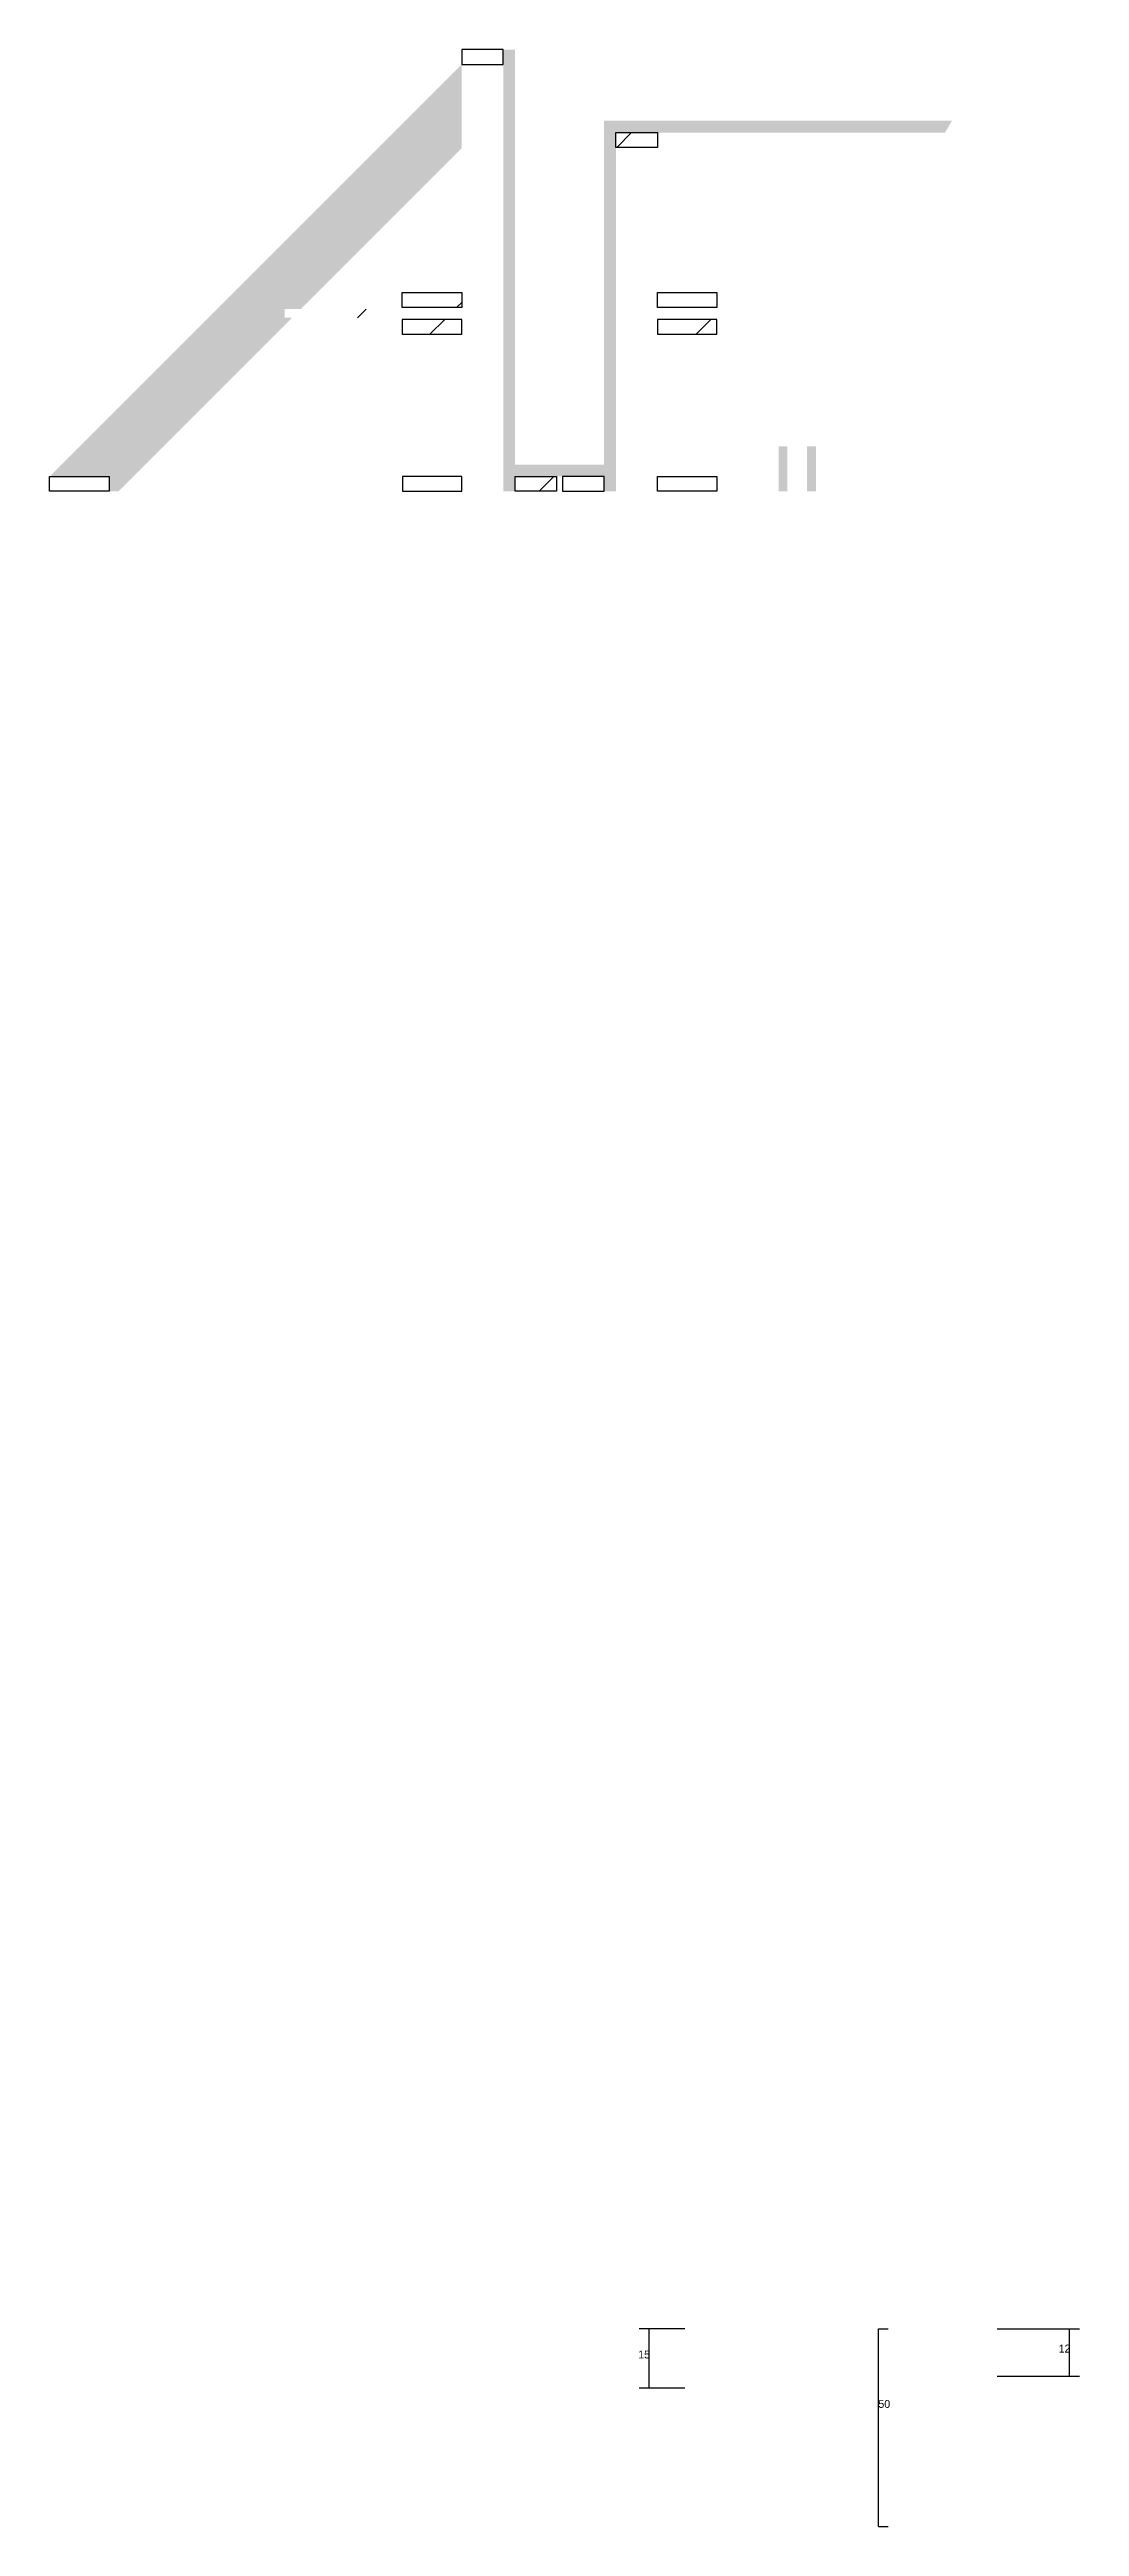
# Model space of a CAD drawing. Header units: metres. Extents: x -21162 to -15632, y 9308 to 10636.
# Drawn here: x -21162 to -20641, y 9308 to 10561 of the extents above; entities that cross this region are included whole.
import ezdxf

# ---------------------------------------------------------------- set-up
doc = ezdxf.new("R2010")
doc.units = ezdxf.units.M
for name, color, linetype in [('COTA', 241, 'Continuous'), ('Hachura', 253, 'Continuous'), ('Madeira', 126, 'Continuous')]:
    doc.layers.add(name, color=color, linetype=linetype)

msp = doc.modelspace()

# ---------------------------------------------------------------- texts
at = {"layer": 'COTA'}
for s, p in [('12', (-20651.1, 9395.7)), ('15', (-20863.8, 9392.7)), ('50', (-20742.3, 9367.7))]:
    msp.add_text(s, height=4, dxfattribs=at).set_placement(p)

# ---------------------------------------------------------------- hatches: boundary and pattern name
at = {"layer": 'COTA'}
h = msp.add_hatch(dxfattribs=at)
h.set_pattern_fill('AR-CONC', scale=4)
h.paths.add_polyline_path([(-20926.1, 10560.8), (-20926.1, 10350.8), (-20881.1, 10350.8), (-20881.1, 10524.8), (-20705.1, 10524.8), (-20684.4, 10560.8)])
h = msp.add_hatch(dxfattribs=at)
h.set_pattern_fill('AR-CONC', scale=4)
h.paths.add_polyline_path([(-20923.9, 10450.3), (-20909, 10450.3), (-20909, 10450.3), (-20909, 10465.8), (-20909, 10465.8), (-20923.9, 10465.8), (-20923.9, 10465.8), (-20923.9, 10450.3)])
h = msp.add_hatch(dxfattribs=at)
h.set_pattern_fill('AR-CONC', scale=4)
h.paths.add_polyline_path([(-20898.6, 10450.3), (-20883.7, 10450.3), (-20883.7, 10450.3), (-20883.7, 10465.8), (-20883.7, 10465.8), (-20898.6, 10465.8), (-20898.6, 10465.8), (-20898.6, 10450.3)])
h = msp.add_hatch(dxfattribs=at)
h.set_pattern_fill('AR-CONC', scale=4)
h.paths.add_polyline_path([(-20912, 10352.8), (-20896.2, 10352.8), (-20896.2, 10352.8), (-20896.2, 10368.8), (-20896.2, 10368.8), (-20912, 10368.8), (-20912, 10368.8), (-20912, 10352.8)])
at = {"layer": 'Hachura'}
h = msp.add_hatch(color=8, dxfattribs=at)
h.dxf.hatch_style = 1
h.paths.add_polyline_path([(-20953.1, 10510.9), (-20953.1, 10553.3), (-21161.6, 10344.8), (-21131.5, 10344.8), (-21131.5, 10337.3), (-21126.7, 10337.3), (-21038.9, 10425.1), (-21042.6, 10425.1), (-21042.6, 10429.5), (-21034.5, 10429.5)])
h = msp.add_hatch(dxfattribs=at)
h.set_pattern_fill('ANSI31', scale=30)
h.paths.add_polyline_path([(-20953.1, 10560.8), (-20932.1, 10560.8), (-20932.1, 10553.3), (-20953.1, 10553.3)])
h = msp.add_hatch(color=8, dxfattribs=at)
h.dxf.hatch_style = 1
h.paths.add_polyline_path([(-20926.1, 10560.8), (-20932.1, 10560.8), (-20932.1, 10560.8), (-20932.1, 10337.3), (-20932.1, 10337.3), (-20926.1, 10337.3), (-20926.1, 10337.3), (-20926.1, 10560.8)])
h = msp.add_hatch(color=8, dxfattribs=at)
h.dxf.hatch_style = 1
h.paths.add_polyline_path([(-20705.1, 10524.8), (-20881.1, 10524.8), (-20881.1, 10524.8), (-20881.1, 10518.8), (-20881.1, 10518.8), (-20708.6, 10518.8), (-20708.6, 10518.8), (-20705.1, 10524.8)])
h = msp.add_hatch(color=8, dxfattribs=at)
h.dxf.hatch_style = 1
h.paths.add_polyline_path([(-20875.1, 10518.8), (-20881.1, 10518.8), (-20881.1, 10518.8), (-20881.1, 10337.3), (-20881.1, 10337.3), (-20875.1, 10337.3), (-20875.1, 10337.3), (-20875.1, 10518.8)])
h = msp.add_hatch(dxfattribs=at)
h.set_pattern_fill('ANSI31', scale=30)
h.paths.add_polyline_path([(-20875.1, 10518.8), (-20854.1, 10518.8), (-20854.1, 10511.3), (-20875.1, 10511.3)])
h = msp.add_hatch(dxfattribs=at)
h.set_pattern_fill('ANSI32', scale=20)
h.paths.add_polyline_path([(-21042.6, 10425.1), (-21042.6, 10429.5), (-20997.6, 10429.5), (-20997.6, 10425.1)])
h = msp.add_hatch(dxfattribs=at)
h.set_pattern_fill('ANSI31', scale=30)
h.paths.add_polyline_path([(-20953.1, 10430.3), (-20953.1, 10437.8), (-20983.2, 10437.8), (-20983.2, 10430.3)])
h = msp.add_hatch(dxfattribs=at)
h.set_pattern_fill('ANSI31', scale=30)
h.paths.add_polyline_path([(-20824.1, 10430.3), (-20824.1, 10437.8), (-20854.1, 10437.8), (-20854.1, 10430.3)])
h = msp.add_hatch(dxfattribs=at)
h.set_pattern_fill('ANSI31', scale=30)
h.paths.add_polyline_path([(-20983.2, 10416.8), (-20953.1, 10416.8), (-20953.1, 10424.3), (-20983.2, 10424.3)])
h = msp.add_hatch(dxfattribs=at)
h.set_pattern_fill('ANSI31', scale=30)
h.paths.add_polyline_path([(-20854.1, 10416.8), (-20824.1, 10416.8), (-20824.1, 10424.3), (-20854.1, 10424.3)])
h = msp.add_hatch(color=8, dxfattribs=at)
h.dxf.hatch_style = 1
h.paths.add_polyline_path([(-20881.1, 10350.8), (-20926.1, 10350.8), (-20926.1, 10350.8), (-20926.1, 10344.8), (-20926.1, 10344.8), (-20881.1, 10344.8), (-20881.1, 10344.8), (-20881.1, 10350.8)])
h = msp.add_hatch(color=8, dxfattribs=at)
h.dxf.hatch_style = 1
h.paths.add_polyline_path([(-20792.8, 10337.3), (-20788.3, 10337.3), (-20788.3, 10360.1), (-20792.8, 10360.1)])
h = msp.add_hatch(color=8, dxfattribs=at)
h.dxf.hatch_style = 1
h.paths.add_polyline_path([(-20778.4, 10337.3), (-20773.9, 10337.3), (-20773.9, 10360.1), (-20778.4, 10360.1)])
h = msp.add_hatch(dxfattribs=at)
h.set_pattern_fill('ANSI31', scale=30)
h.paths.add_polyline_path([(-21131.5, 10337.3), (-21131.5, 10344.8), (-21161.6, 10344.8), (-21161.6, 10337.3)])
h = msp.add_hatch(dxfattribs=at)
h.set_pattern_fill('ANSI31', scale=30)
h.paths.add_polyline_path([(-20983.1, 10337.3), (-20953.1, 10337.3), (-20953.1, 10344.8), (-20983.1, 10344.8)])
h = msp.add_hatch(dxfattribs=at)
h.set_pattern_fill('ANSI31', scale=30)
h.paths.add_polyline_path([(-20926.1, 10344.8), (-20905.1, 10344.8), (-20905.1, 10337.3), (-20926.1, 10337.3)])
h = msp.add_hatch(dxfattribs=at)
h.set_pattern_fill('ANSI31', scale=30)
h.paths.add_polyline_path([(-20881.1, 10337.3), (-20881.1, 10344.8), (-20902.1, 10344.8), (-20902.1, 10337.3)])
h = msp.add_hatch(dxfattribs=at)
h.set_pattern_fill('ANSI31', scale=30)
h.paths.add_polyline_path([(-20824.1, 10344.8), (-20854.1, 10344.8), (-20854.1, 10337.3), (-20824.1, 10337.3)])

# ---------------------------------------------------------------- linework, layer by layer
at = {"layer": 'COTA'}
for p, q in [((-20840.3, 9407.7), (-20863.3, 9407.7)), ((-20858.3, 9377.7), (-20858.3, 9407.7)), ((-20742.3, 9307.7), (-20742.3, 9407.7)), ((-20742.3, 9407.7), (-20737.3, 9407.7)), ((-20682.3, 9407.7), (-20640.6, 9407.7)), ((-20645.6, 9383.7), (-20645.6, 9407.7)), ((-20840.3, 9377.7), (-20863.3, 9377.7)), ((-20682.3, 9383.7), (-20640.6, 9383.7)), ((-20742.3, 9307.7), (-20737.3, 9307.7))]:
    msp.add_line(p, q, dxfattribs=at)
at = {"layer": 'Madeira'}
for points in [[(-20953.1, 10553.3), (-20932.1, 10553.3), (-20932.1, 10560.8), (-20953.1, 10560.8)], [(-20854.1, 10511.3), (-20875.1, 10511.3), (-20875.1, 10518.8), (-20854.1, 10518.8)], [(-20983.2, 10437.8), (-20953.1, 10437.8), (-20953.1, 10430.3), (-20983.2, 10430.3)], [(-20854.1, 10437.8), (-20824.1, 10437.8), (-20824.1, 10430.3), (-20854.1, 10430.3)], [(-20983.2, 10416.8), (-20953.1, 10416.8), (-20953.1, 10424.3), (-20983.2, 10424.3)], [(-20854.1, 10416.8), (-20824.1, 10416.8), (-20824.1, 10424.3), (-20854.1, 10424.3)], [(-21161.6, 10344.8), (-21131.5, 10344.8), (-21131.5, 10337.3), (-21161.6, 10337.3)], [(-20983.1, 10337.3), (-20953.1, 10337.3), (-20953.1, 10344.8), (-20983.1, 10344.8)], [(-20905.1, 10337.3), (-20926.1, 10337.3), (-20926.1, 10344.8), (-20905.1, 10344.8)], [(-20902.1, 10337.3), (-20881.1, 10337.3), (-20881.1, 10344.8), (-20902.1, 10344.8)], [(-20824.1, 10337.3), (-20854.1, 10337.3), (-20854.1, 10344.8), (-20824.1, 10344.8)]]:
    msp.add_lwpolyline(points, close=True, dxfattribs=at)

msp.set_redraw_order([(e.dxf.handle, doc.entitydb.next_handle()) for e in msp.query("TEXT MTEXT ATTDEF DIMENSION ARC_DIMENSION")])  # texts and dimensions are drawn at this point

doc.saveas('drawing.dxf')
